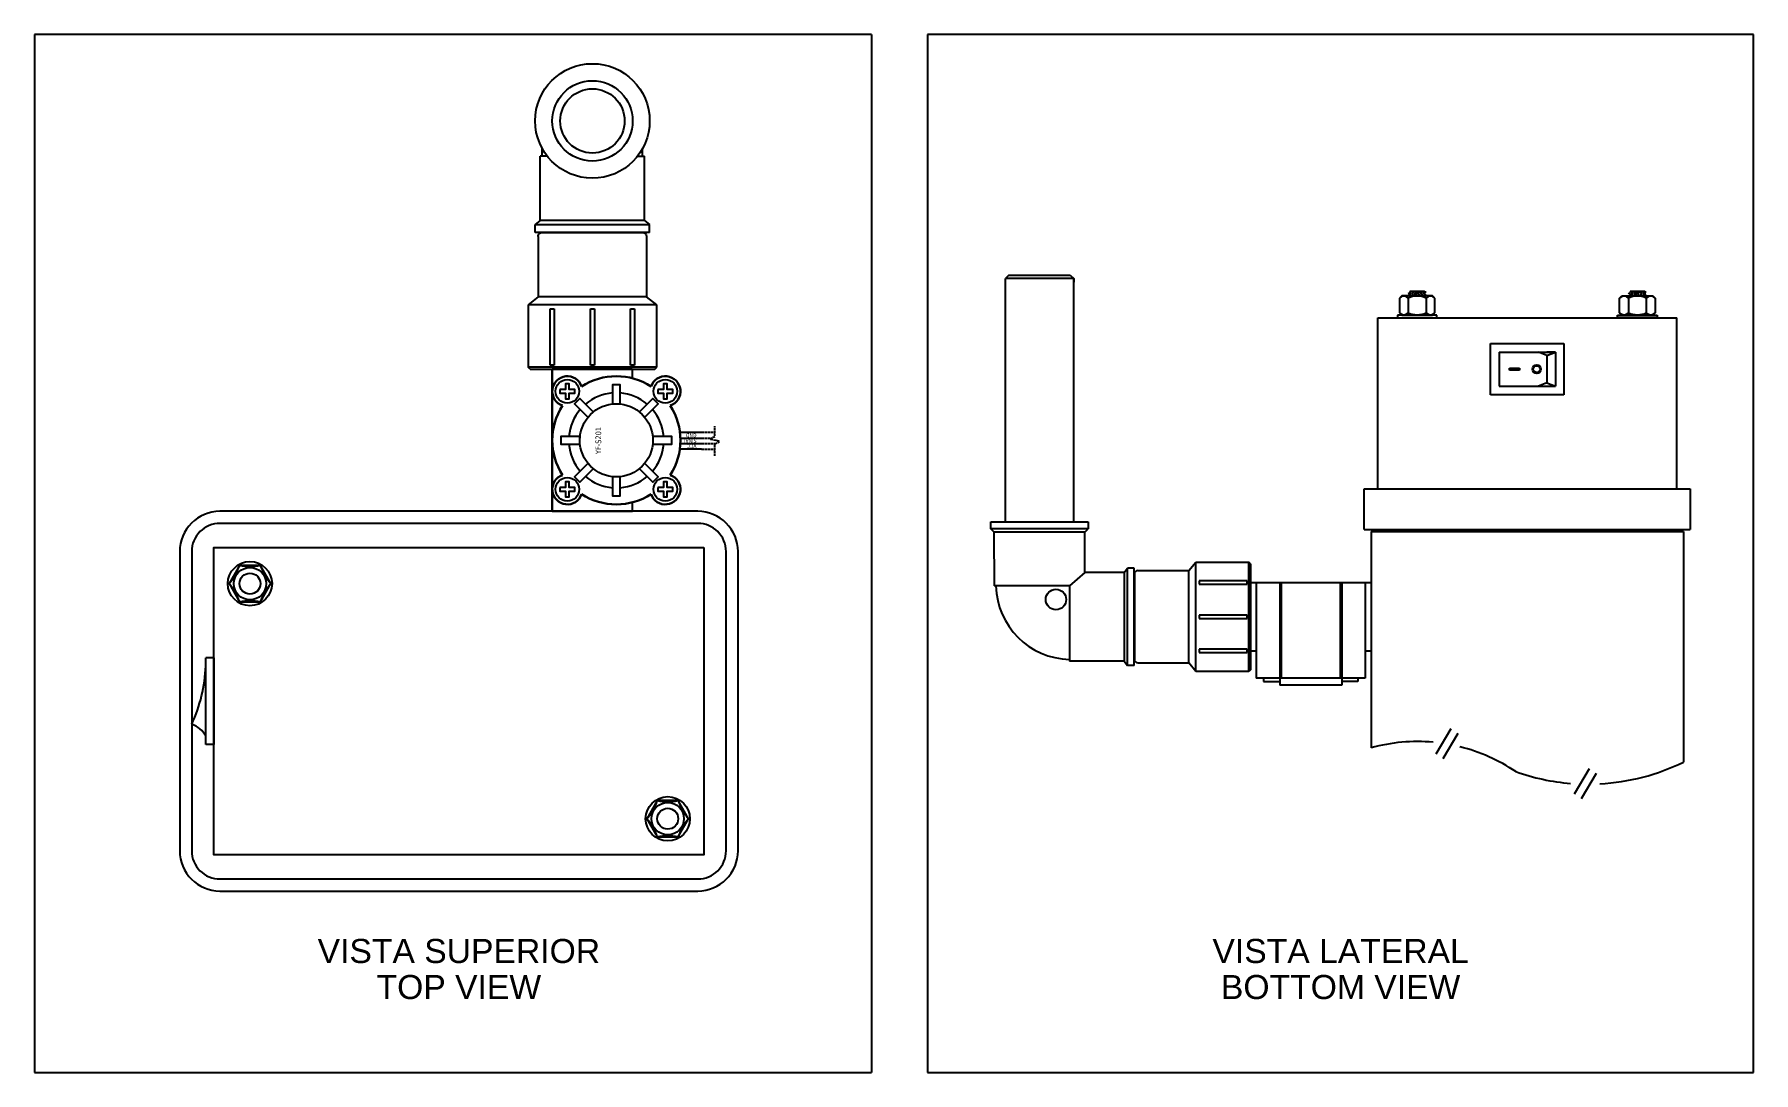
# Model space of a CAD drawing. Header units: millimetres. Extents: x 964 to 2741, y 814 to 2223.
# Drawn here: x 1795 to 2223, y 1368.4 to 1626.8 of the extents above; entities that cross this region are included whole.
import ezdxf

# ---------------------------------------------------------------- set-up
doc = ezdxf.new("R2010")
doc.units = ezdxf.units.MM
for name, pattern in [('ACAD_ISO02W100', [15, 12, -3]), ('CONTINU', [0]), ('HIDDEN2', [0.1875, 0.125, -0.0625])]:
    doc.linetypes.add(name, pattern=pattern)
doc.layers.add('2', color=7, linetype='CONTINU')
doc.layers.add('BOLTS', color=9, linetype='Continuous')
doc.layers.add('contorno', color=7, linetype='CONTINU', lineweight=30)
doc.styles.get("Standard").update_dxf_attribs({"font": 'arial.ttf'})
doc.styles.add('times 2', font='tahoma.ttf')

msp = doc.modelspace()

# ---------------------------------------------------------------- texts
at = {"insert": (1934.72, 1522.337), "char_height": 1.4078, "attachment_point": 1, "rotation": 90, "style": 'times 2'}
msp.add_mtext_dynamic_manual_height_columns('YF-S201', width=3.47228, gutter_width=4.693, heights=[0], dxfattribs=at)
at = {"char_height": 6, "attachment_point": 8}
for s, insert in [('VISTA SUPERIOR', (1900.704, 1395.611)), ('VISTA LATERAL', (2120.205, 1395.611)), ('TOP VIEW', (1900.704, 1386.643)), ('BOTTOM VIEW', (2120.205, 1386.643))]:
    msp.add_mtext_dynamic_manual_height_columns(s, width=117.05032, gutter_width=12.5, heights=[5.174], dxfattribs=dict(at, insert=insert))
at = {"layer": '2', "style": 'times 2'}
for s, p in [('SINAL', (1959.869, 1526.118)), ('GND', (1959.869, 1527.484)), ('VCC', (1959.869, 1524.79))]:
    msp.add_text(s, height=0.9386, rotation=180, dxfattribs=at).set_placement(p)

# ---------------------------------------------------------------- blocks, each defined once
blk = doc.blocks.new('acima')
for points in [[(2082.15, 1497.55), (2201.15, 1497.55, 0.414214), (2211.15, 1507.55), (2211.15, 1582.05, 0.414214), (2201.15, 1592.05), (2082.15, 1592.05, 0.414214), (2072.15, 1582.05), (2072.15, 1507.55, 0.414214)], [(2208.15, 1582.05, 0.414214), (2201.15, 1589.05), (2082.15, 1589.05, 0.414214), (2075.15, 1582.05), (2075.15, 1507.55, 0.414214), (2082.15, 1500.55), (2201.15, 1500.55, 0.414214), (2208.15, 1507.55)]]:
    blk.add_lwpolyline(points, format="xyb", close=True)
blk = doc.blocks.new('*U89')
blk.add_lwpolyline([(0, -2.32), (0.93, -2.37), (0.94, 2.37), (-0.94, 2.37), (-0.94, -2.37)])
blk = doc.blocks.new('*U90')
at = {"color": 0, "linetype": 'ByBlock', "lineweight": -2, "transparency": 16777216}
blk.add_blockref('*U89', (298.52, 41.22), dxfattribs=at)
for p, rotation in [((290.44, 37.88), 45.00000000000001), ((306.59, 37.88), 314.9999999999999), ((287.09, 29.8), 90), ((309.94, 29.8), 270), ((290.44, 21.72), 135), ((306.59, 21.72), 225), ((298.52, 18.38), 180)]:
    blk.add_blockref('*U89', p, dxfattribs=dict(at, rotation=rotation))
blk = doc.blocks.new('rosca')
for p, q in [((1000.85, 2084.47), (1001.35, 2084.97)), ((1000.85, 2053.47), (1000.85, 2084.47)), ((1001.35, 2084.97), (1016.85, 2084.97)), ((1001.35, 2084.97), (1016.85, 2084.97)), ((1001.35, 2084.97), (1001.35, 2052.97)), ((1016.85, 2084.97), (1018.85, 2082.47)), ((1016.85, 2084.97), (1016.85, 2052.97)), ((1018.85, 2082.47), (1018.85, 2055.47)), ((1033.85, 2082.47), (1018.85, 2082.47)), ((1034.85, 2056.47), (1034.85, 2081.47)), ((1015.85, 2079.47), (1001.85, 2079.47)), ((1001.85, 2079.47), (1001.85, 2078.47)), ((1001.85, 2078.47), (1015.85, 2078.47)), ((1015.85, 2078.47), (1015.85, 2079.47)), ((1015.85, 2069.47), (1001.85, 2069.47)), ((1001.85, 2069.47), (1001.85, 2068.47)), ((1001.85, 2068.47), (1015.85, 2068.47)), ((1015.85, 2068.47), (1015.85, 2069.47)), ((1015.85, 2059.47), (1001.85, 2059.47)), ((1001.85, 2059.47), (1001.85, 2058.47)), ((1015.85, 2058.47), (1015.85, 2059.47)), ((1001.85, 2058.47), (1015.85, 2058.47)), ((1018.85, 2055.47), (1016.85, 2052.97)), ((1033.85, 2055.47), (1018.85, 2055.47)), ((1000.85, 2053.47), (1001.35, 2052.97)), ((1016.85, 2052.97), (1001.35, 2052.97))]:
    blk.add_line(p, q)
for centre, start, end in [((1033.85, 2081.47), 0, 90), ((1033.85, 2056.47), 270, 0)]:
    blk.add_arc(centre, 1, start, end)
blk = doc.blocks.new('JOELHO')
for p, q in [((1006.1, 1963.2), (1006.1, 1965.16)), ((1031.1, 1963.2), (1031.1, 1965.16)), ((1005.6, 1947.25), (1005.6, 1963.2)), ((1007.4, 1963.2), (1005.6, 1963.2)), ((1029.81, 1963.2), (1031.6, 1963.2)), ((1031.6, 1947.25), (1031.6, 1963.2)), ((1005.6, 1947.25), (1004.35, 1946.25)), ((1004.35, 1944.25), (1004.35, 1946.25)), ((1004.35, 1946.25), (1032.85, 1946.25)), ((1032.85, 1944.25), (1004.35, 1944.25)), ((1031.6, 1947.25), (1005.6, 1947.25)), ((1031.6, 1947.25), (1032.85, 1946.25)), ((1032.85, 1944.25), (1032.85, 1946.25))]:
    blk.add_line(p, q)
for radius in [14.25, 10]:
    blk.add_circle((1018.6, 1972), radius)
blk = doc.blocks.new('A$C39A03A76')
at = {"layer": 'BOLTS', "color": 251}
blk.add_lwpolyline([(-0.016, 0, 0.099848), (-0.008, 0.0139, 0.099848), (0.008, 0.0139, 0.099848), (0.016, 0, 0.099848), (0.008, -0.0139, 0.099848), (-0.008, -0.0139, 0.099848)], format="xyb", close=True, dxfattribs=at)
at = {"layer": 'BOLTS', "color": 252}
blk.add_lwpolyline([(0.016, 0), (0.008, 0.0139), (-0.008, 0.0139), (-0.016, 0), (-0.008, -0.0139), (0.008, -0.0139)], close=True, dxfattribs=at)
at = {"layer": 'BOLTS', "color": 251}
blk.add_circle((0, 0), 0.0124, dxfattribs=at)
at = {"layer": 'BOLTS', "color": 9}
blk.add_circle((0, 0), 0.008, dxfattribs=at)
blk = doc.blocks.new('BOTÃO DEITADO')
for p, q in [((1165.42, 1911.95), (1165.42, 1909.95)), ((1165.42, 1911.95), (1186.92, 1911.95)), ((1186.92, 1909.95), (1165.42, 1909.95)), ((1186.92, 1911.95), (1186.92, 1909.95))]:
    blk.add_line(p, q)
for centre, radius, start, end in [((1165.89, 1871.84), 38.13, 65.1512, 87.708), ((1187.6, 1904.61), 5.98, 116.7147, 162.0827)]:
    blk.add_arc(centre, radius, start, end)
blk = doc.blocks.new('JOELHO 90')
for p, q in [((1069.87, 1963.2), (1069.85, 1985.28)), ((1069.85, 1985.23), (1085.58, 1985.25)), ((1085.58, 1985.25), (1086.58, 1986.25)), ((1085.58, 1958.75), (1085.58, 1985.25)), ((1086.58, 1957.75), (1086.58, 1986.25)), ((1086.58, 1986.25), (1088.58, 1986.25)), ((1088.58, 1986.25), (1088.58, 1957.75)), ((1047.83, 1947.25), (1047.78, 1963.2)), ((1069.87, 1963.2), (1047.78, 1963.2)), ((1073.83, 1958.75), (1069.87, 1963.2)), ((1073.83, 1947.25), (1073.83, 1958.75)), ((1073.83, 1958.75), (1085.58, 1958.75)), ((1085.58, 1958.75), (1086.58, 1957.75)), ((1088.58, 1957.75), (1086.58, 1957.75)), ((1047.83, 1947.25), (1046.58, 1946.25)), ((1046.58, 1944.25), (1046.58, 1946.25)), ((1046.58, 1946.25), (1075.08, 1946.25)), ((1046.58, 1944.25), (1075.08, 1944.25)), ((1073.83, 1947.25), (1047.83, 1947.25)), ((1073.83, 1947.25), (1075.08, 1946.25)), ((1075.08, 1944.25), (1075.08, 1946.25))]:
    blk.add_line(p, q)
blk.add_circle((1065.87, 1967.2), 3)
blk.add_arc((1070.34, 1962.77), 22, 91.2697, 178.898)

# ---------------------------------------------------------------- linework, layer by layer
for p, q in [((2003.409, 1626.794), (1795.037, 1626.794)), ((1795.037, 1626.794), (1795.037, 1368.429)), ((2003.409, 1626.794), (2003.409, 1368.429)), ((2223.013, 1626.794), (2017.396, 1626.794)), ((2017.396, 1626.794), (2017.396, 1368.429)), ((2223.013, 1368.429), (2223.013, 1626.794)), ((2037.613, 1566.87), (2036.763, 1566.02)), ((2037.613, 1566.87), (2052.913, 1566.87)), ((2052.913, 1566.87), (2053.763, 1566.02)), ((2036.763, 1505.46), (2036.763, 1566.02)), ((2053.763, 1566.02), (2036.763, 1566.02)), ((2053.763, 1505.46), (2053.763, 1566.02)), ((2053.763, 1566.02), (2053.763, 1565.17)), ((2141.074, 1562.848), (2137.444, 1562.848)), ((2195.899, 1562.848), (2192.269, 1562.848)), ((2135.416, 1561.77), (2134.839, 1561.194)), ((2134.839, 1561.194), (2134.839, 1557.485)), ((2143.103, 1561.77), (2135.416, 1561.77)), ((2137.049, 1561.194), (2137.049, 1557.485)), ((2141.469, 1561.194), (2141.469, 1557.485)), ((2143.679, 1561.194), (2143.103, 1561.77)), ((2143.679, 1557.485), (2143.679, 1561.194)), ((2189.664, 1561.194), (2190.241, 1561.77)), ((2189.664, 1557.485), (2189.664, 1561.194)), ((2190.241, 1561.77), (2197.928, 1561.77)), ((2191.874, 1561.194), (2191.874, 1557.485)), ((2196.294, 1561.194), (2196.294, 1557.485)), ((2197.928, 1561.77), (2198.504, 1561.194)), ((2198.504, 1561.194), (2198.504, 1557.485)), ((2129.484, 1556.245), (2203.859, 1556.245)), ((2129.484, 1513.745), (2129.484, 1556.245)), ((2144.18, 1556.908), (2134.338, 1556.908)), ((2134.338, 1556.908), (2134.338, 1556.245)), ((2134.338, 1556.245), (2144.18, 1556.245)), ((2134.839, 1557.485), (2135.416, 1556.908)), ((2135.416, 1556.908), (2143.103, 1556.908)), ((2143.103, 1556.908), (2143.679, 1557.485)), ((2144.18, 1556.245), (2144.18, 1556.908)), ((2189.163, 1556.908), (2199.005, 1556.908)), ((2189.163, 1556.245), (2189.163, 1556.908)), ((2199.005, 1556.245), (2189.163, 1556.245)), ((2190.241, 1556.908), (2189.664, 1557.485)), ((2197.928, 1556.908), (2190.241, 1556.908)), ((2198.504, 1557.485), (2197.928, 1556.908)), ((2199.005, 1556.908), (2199.005, 1556.245)), ((2203.859, 1513.745), (2203.859, 1556.245)), ((2157.534, 1549.87), (2175.809, 1549.87)), ((2157.534, 1537.12), (2157.534, 1549.87)), ((2175.809, 1549.87), (2175.809, 1537.12)), ((2159.659, 1547.745), (2173.684, 1547.745)), ((2159.659, 1547.745), (2159.659, 1539.245)), ((2171.559, 1546.895), (2169.434, 1547.745)), ((2173.684, 1547.745), (2171.559, 1547.745)), ((2171.559, 1546.895), (2173.684, 1547.745)), ((2171.559, 1546.895), (2171.559, 1540.095)), ((2173.684, 1547.745), (2173.684, 1539.245)), ((1943.826, 1543.502), (1943.821, 1541.247)), ((2162.209, 1543.24), (2162.209, 1543.75)), ((2162.209, 1543.75), (2164.759, 1543.75)), ((2164.759, 1543.24), (2162.209, 1543.24)), ((2164.759, 1543.75), (2164.759, 1543.24)), ((2175.809, 1537.12), (2157.534, 1537.12)), ((2159.659, 1539.245), (2173.684, 1539.245)), ((2171.559, 1540.095), (2169.434, 1539.245)), ((2171.559, 1540.095), (2173.684, 1539.245)), ((1955.741, 1527.765), (1961.082, 1527.765)), ((1961.082, 1523.547), (1955.708, 1523.547)), ((2126.084, 1503.545), (2126.084, 1513.745)), ((2126.084, 1513.745), (2207.259, 1513.745)), ((2207.259, 1513.745), (2207.259, 1503.545)), ((1923.959, 1508.128), (1943.954, 1508.111)), ((1925.62, 1508.111), (1943.954, 1508.111)), ((1943.955, 1508.111), (1943.954, 1510.344)), ((2126.084, 1503.545), (2207.259, 1503.545)), ((2127.784, 1503.12), (2127.784, 1449.254)), ((2127.784, 1503.12), (2205.559, 1503.12)), ((2130.334, 1503.12), (2130.334, 1503.545)), ((2203.009, 1503.12), (2203.009, 1503.545)), ((2205.559, 1503.12), (2205.559, 1445.721)), ((2097.75, 1473.375), (2097.75, 1490.37)), ((2097.75, 1490.37), (2127.784, 1490.37)), ((2099.209, 1490.37), (2099.209, 1473.375)), ((2105.032, 1490.37), (2105.032, 1466.575)), ((2105.42, 1490.37), (2105.42, 1466.575)), ((2120.114, 1490.37), (2120.114, 1466.575)), ((2120.502, 1490.37), (2120.502, 1466.575)), ((2126.324, 1490.37), (2126.324, 1473.375)), ((2097.75, 1488.958), (2097.75, 1473.375)), ((2097.75, 1473.375), (2099.209, 1473.375)), ((2099.209, 1473.375), (2099.209, 1466.575)), ((2126.324, 1473.375), (2127.784, 1473.375)), ((2126.324, 1473.375), (2126.324, 1466.575)), ((2126.324, 1466.575), (2099.209, 1466.575)), ((2101.043, 1466.575), (2101.043, 1465.725)), ((2101.043, 1465.725), (2105.032, 1465.725)), ((2105.032, 1466.575), (2105.032, 1464.875)), ((2120.502, 1464.875), (2105.032, 1464.875)), ((2120.502, 1466.575), (2120.502, 1464.875)), ((2124.491, 1465.725), (2120.502, 1465.725)), ((2124.491, 1466.575), (2124.491, 1465.725)), ((2147.638, 1453.943), (2143.916, 1447.666)), ((2149.389, 1452.776), (2145.667, 1446.5)), ((2182.048, 1444.003), (2178.326, 1437.726)), ((2183.799, 1442.836), (2180.077, 1436.559)), ((1795.037, 1368.429), (2003.409, 1368.429)), ((2017.396, 1368.429), (2223.013, 1368.429))]:
    msp.add_line(p, q)
at = {"linetype": 'HIDDEN2'}
for p, q in [((2137.049, 1562.308), (2137.444, 1562.537)), ((2137.049, 1562.308), (2137.444, 1562.537)), ((2137.444, 1562.147), (2137.049, 1562.308)), ((2137.444, 1562.147), (2137.049, 1562.308)), ((2137.444, 1562.537), (2141.074, 1562.848)), ((2137.444, 1562.537), (2141.074, 1562.848)), ((2141.074, 1562.457), (2137.444, 1562.147)), ((2141.074, 1562.457), (2137.444, 1562.147)), ((2141.074, 1562.848), (2141.469, 1562.686)), ((2141.074, 1562.848), (2141.469, 1562.686)), ((2141.469, 1562.686), (2141.074, 1562.457)), ((2141.469, 1562.686), (2141.074, 1562.457)), ((2191.874, 1562.308), (2192.269, 1562.537)), ((2191.874, 1562.308), (2192.269, 1562.537)), ((2192.269, 1562.147), (2191.874, 1562.308)), ((2192.269, 1562.147), (2191.874, 1562.308)), ((2192.269, 1562.537), (2195.899, 1562.848)), ((2192.269, 1562.537), (2195.899, 1562.848)), ((2195.899, 1562.457), (2192.269, 1562.147)), ((2195.899, 1562.457), (2192.269, 1562.147)), ((2195.899, 1562.848), (2196.294, 1562.686)), ((2195.899, 1562.848), (2196.294, 1562.686)), ((2196.294, 1562.686), (2195.899, 1562.457)), ((2196.294, 1562.686), (2195.899, 1562.457)), ((2137.424, 1561.77), (2137.444, 1561.782)), ((2137.444, 1561.782), (2141.074, 1562.092)), ((2141.074, 1562.092), (2141.469, 1561.931)), ((2141.469, 1561.931), (2141.192, 1561.77)), ((2192.249, 1561.77), (2192.269, 1561.782)), ((2192.269, 1561.782), (2195.899, 1562.092)), ((2195.899, 1562.092), (2196.294, 1561.931)), ((2196.294, 1561.931), (2196.017, 1561.77))]:
    msp.add_line(p, q, dxfattribs=at)
at = {"linetype": 'Continuous'}
for p, q in [((2137.444, 1562.848), (2137.444, 1562.537)), ((2137.444, 1562.848), (2137.444, 1562.537)), ((2137.444, 1562.147), (2137.444, 1561.782)), ((2141.074, 1562.457), (2141.074, 1562.092)), ((2192.269, 1562.848), (2192.269, 1562.537)), ((2192.269, 1562.848), (2192.269, 1562.537)), ((2192.269, 1562.147), (2192.269, 1561.782)), ((2195.899, 1562.457), (2195.899, 1562.092))]:
    msp.add_line(p, q, dxfattribs=at)
for points in [[(1925.837, 1538.443), (1925.837, 1537.974), (1925.837, 1537.504), (1927.244, 1537.504), (1927.244, 1536.097), (1928.183, 1536.097), (1928.183, 1537.504), (1929.591, 1537.504), (1929.591, 1538.443), (1928.183, 1538.443), (1928.183, 1539.851), (1927.714, 1539.851), (1927.244, 1539.851), (1927.244, 1538.443)], [(1950.228, 1538.443), (1950.228, 1537.974), (1950.228, 1537.504), (1951.636, 1537.504), (1951.636, 1536.097), (1952.574, 1536.097), (1952.574, 1537.504), (1953.982, 1537.504), (1953.982, 1538.443), (1952.574, 1538.443), (1952.574, 1539.851), (1952.105, 1539.851), (1951.636, 1539.851), (1951.636, 1538.443)], [(1925.837, 1514.052), (1925.837, 1513.583), (1925.837, 1513.113), (1927.244, 1513.113), (1927.244, 1511.705), (1928.183, 1511.705), (1928.183, 1513.113), (1929.591, 1513.113), (1929.591, 1514.052), (1928.183, 1514.052), (1928.183, 1515.46), (1927.714, 1515.46), (1927.244, 1515.46), (1927.244, 1514.052)], [(1950.228, 1514.052), (1950.228, 1513.583), (1950.228, 1513.113), (1951.636, 1513.113), (1951.636, 1511.705), (1952.574, 1511.705), (1952.574, 1513.113), (1953.982, 1513.113), (1953.982, 1514.052), (1952.574, 1514.052), (1952.574, 1515.46), (1952.105, 1515.46), (1951.636, 1515.46), (1951.636, 1514.052)], [(1961.704, 1499.111), (1961.704, 1422.611), (1839.704, 1422.611), (1839.704, 1499.111)]]:
    msp.add_lwpolyline(points, close=True)
at = {"linetype": 'ACAD_ISO02W100', "ltscale": 0.05, "transparency": 33554610, "flags": 128}
for points in [[(1964.404, 1521.903), (1964.404, 1524.783), (1965.596, 1525.515), (1963.212, 1526.041), (1964.404, 1526.773), (1964.404, 1529.299)], [(1961.082, 1527.765), (1964.404, 1527.765)], [(1961.082, 1526.329), (1963.68, 1526.329)], [(1961.082, 1524.983), (1964.729, 1524.983)], [(1961.082, 1523.547), (1964.404, 1523.547)]]:
    msp.add_lwpolyline(points, dxfattribs=at)
for points in [[(1955.845, 1524.983), (1961.082, 1524.983)], [(1955.855, 1526.329), (1961.082, 1526.329)]]:
    msp.add_lwpolyline(points)
for centre, radius in [((1933.954, 1605.252), 8), ((2169.009, 1543.495), 1.062), ((2169.009, 1543.495), 0.85), ((1939.909, 1525.778), 9.1), ((1848.704, 1490.111), 5.5), ((1952.704, 1431.611), 5.5)]:
    msp.add_circle(centre, radius)
at = {"transparency": 33554610}
for centre in [(1927.714, 1537.974), (1952.105, 1537.974), (1927.714, 1513.583), (1952.105, 1513.583)]:
    msp.add_circle(centre, 2.944, dxfattribs=at)
for centre, radius, start, end in [((2135.944, 1560.059), 1.583, 45.74302, 134.25698), ((2139.259, 1555.984), 5.659, 67.01324, 112.98676), ((2142.574, 1560.059), 1.583, 45.74302, 134.25698), ((2190.769, 1560.059), 1.583, 45.74302, 134.25698), ((2194.084, 1555.984), 5.659, 67.01324, 112.98676), ((2197.399, 1560.059), 1.583, 45.74302, 134.25698), ((2135.944, 1558.619), 1.583, 225.74302, 314.25698), ((2139.259, 1562.694), 5.659, 247.01324, 292.98676), ((2142.574, 1558.619), 1.583, 225.74302, 314.25698), ((2190.769, 1558.619), 1.583, 225.74302, 314.25698), ((2194.084, 1562.694), 5.659, 247.01324, 292.98676), ((2197.399, 1558.619), 1.583, 225.74302, 314.25698), ((2139.351, 1407.142), 43.672, 84.89556, 105.35867), ((2139.351, 1407.142), 43.672, 55.94574, 76.0198), ((2181.836, 1494.105), 53.887, 250.45242, 265.34825), ((2181.836, 1494.105), 53.887, 273.0853, 296.11872)]:
    msp.add_arc(centre, radius, start, end)
at = {"transparency": 33554495}
for start, end in [(94.54681, 130.4631), (49.54681, 85.4631), (139.54681, 175.4631), (4.54681, 40.4631), (184.54681, 220.4631), (319.54681, 355.4631), (229.54681, 265.4631), (274.54681, 310.4631)]:
    msp.add_arc((1939.909, 1525.778), 11.839, start, end, dxfattribs=at)
at = {"layer": 'contorno'}
msp.add_lwpolyline([(1943.826, 1543.502), (1943.826, 1543.502), (1923.952, 1543.502), (1923.959, 1508.128)], dxfattribs=at)
for centre, radius, start, end in [((1927.714, 1537.974), 3.754, 18.89754, 251.10246), ((1939.909, 1525.778), 15.956, 57.19832, 122.80168), ((1952.105, 1537.974), 3.754, 288.89754, 161.10246), ((1939.909, 1525.778), 15.956, 147.19832, 212.80168), ((1939.909, 1525.778), 15.956, 327.19832, 32.80168), ((1927.714, 1513.583), 3.754, 108.89754, 341.10246), ((1952.105, 1513.583), 3.754, 198.89754, 71.10246), ((1939.909, 1525.778), 15.956, 237.19832, 302.80168)]:
    msp.add_arc(centre, radius, start, end, dxfattribs=at)

# ---------------------------------------------------------------- block references
for name, p in [('JOELHO', (915.35, -366.745)), ('acima', (-240.944, -83.941))]:
    msp.add_blockref(name, p)
at = {"xscale": -1, "rotation": 270}
msp.add_blockref('rosca', (-135.02, 542.65), dxfattribs=at)
at = {"transparency": 33554559, "rotation": 90.00000000000001}
msp.add_blockref('*U90', (1969.711, 1227.262), dxfattribs=at)
at = {"xscale": 0.85, "yscale": 0.85, "zscale": 0.85}
for name, p, rotation in [('JOELHO 90', (3721.461, 580.169), 90), ('rosca', (2948.475, 3240.5), 180)]:
    msp.add_blockref(name, p, dxfattribs=dict(at, rotation=rotation))
at = {"rotation": 270}
msp.add_blockref('BOTÃO DEITADO', (-72.242, 2637.029), dxfattribs=at)
at = {"layer": 'BOLTS', "xscale": 325.0394940790343, "yscale": 325.0394940790343, "zscale": 325.0394940790343, "rotation": 180}
msp.add_blockref('A$C39A03A76', (1848.704, 1490.111), dxfattribs=at)
at = {"layer": 'BOLTS', "xscale": 325.0394940790343, "yscale": 325.0394940790343, "zscale": 325.0394940790343}
msp.add_blockref('A$C39A03A76', (1952.704, 1431.611), dxfattribs=at)

msp.set_redraw_order([(e.dxf.handle, doc.entitydb.next_handle()) for e in msp.query("TEXT MTEXT ATTDEF DIMENSION ARC_DIMENSION")])  # texts and dimensions are drawn at this point

doc.saveas('drawing.dxf')
